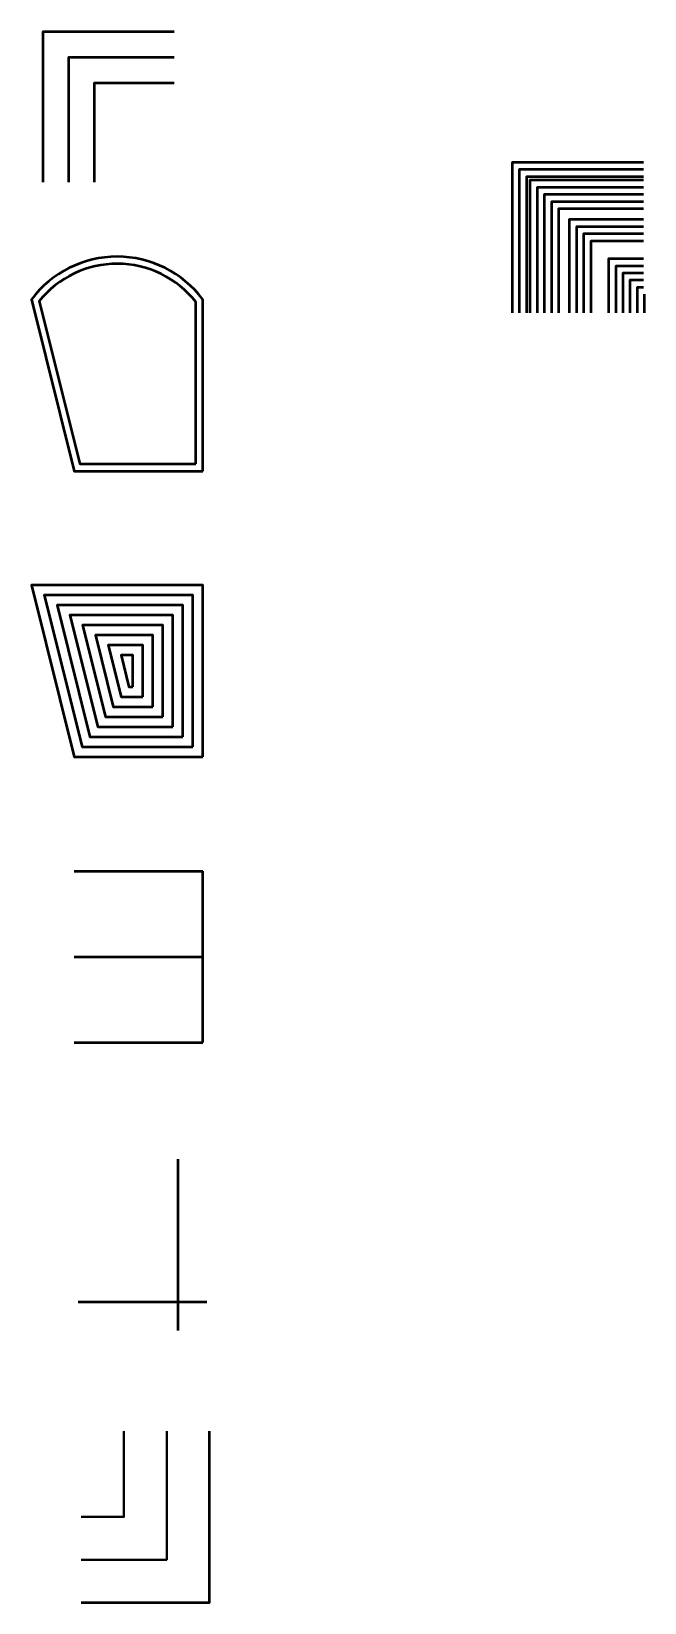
# Model space of a CAD drawing. Header units: centimetres. Extents: x 97323 to 265699, y 20741 to 39605.
# Drawn here: x 176134 to 180427, y 28610 to 39605 of the extents above; entities that cross this region are included whole.
import ezdxf

# ---------------------------------------------------------------- set-up
doc = ezdxf.new("R2010")
doc.units = ezdxf.units.CM
doc.header["$LTSCALE"] = 10
doc.layers.add('01-FORT-3', color=30, linetype='Continuous', lineweight=40)
doc.layers.add('01-FORT-4', color=70, linetype='Continuous', lineweight=50)

msp = doc.modelspace()

# ---------------------------------------------------------------- linework, layer by layer
at = {"layer": '01-FORT-3'}
for points in [[(176481.344, 28909.79), (177081.344, 28909.79), (177081.344, 29809.79)], [(176481.344, 29209.79), (176781.344, 29209.79), (176781.344, 29809.79)]]:
    msp.add_lwpolyline(points, dxfattribs=at)
at = {"layer": '01-FORT-4'}
for p, q in [((176434.067, 33728.982), (177334.067, 33728.982)), ((177334.067, 32528.982), (177334.067, 33728.982)), ((176434.067, 33128.982), (177334.067, 33128.982)), ((176434.067, 32528.982), (177334.067, 32528.982)), ((177162.054, 30514.08), (177162.054, 31714.08)), ((176462.054, 30714.08), (177362.054, 30714.08))]:
    msp.add_line(p, q, dxfattribs=at)
for points in [[(176215.652, 38550.375), (176215.652, 39605.321), (177132.817, 39605.321)], [(176395.652, 38550.375), (176395.652, 39425.321), (177132.817, 39425.321)], [(176575.652, 38550.375), (176575.652, 39245.321), (177132.817, 39245.321)], [(179502.086, 37635.852), (179502.086, 38690.798), (180419.25, 38690.798)], [(179552.086, 37635.852), (179552.086, 38640.798), (180419.25, 38640.798)], [(179602.086, 37635.852), (179602.086, 38590.798), (180419.25, 38590.798)], [(179627.086, 37635.852), (179627.086, 38565.798), (180419.25, 38565.798)], [(179677.086, 37635.852), (179677.086, 38515.798), (180419.25, 38515.798)], [(179727.086, 37635.852), (179727.086, 38465.798), (180419.25, 38465.798)], [(179777.086, 37635.852), (179777.086, 38415.798), (180419.25, 38415.798)], [(179827.086, 37635.852), (179827.086, 38365.798), (180419.25, 38365.798)], [(179902.086, 37635.852), (179902.086, 38290.798), (180419.25, 38290.798)], [(179952.086, 37635.852), (179952.086, 38240.798), (180419.25, 38240.798)], [(180002.086, 37635.852), (180002.086, 38190.798), (180419.25, 38190.798)], [(180052.086, 37635.852), (180052.086, 38140.798), (180419.25, 38140.798)], [(180177.086, 37635.852), (180177.086, 38015.798), (180419.25, 38015.798)], [(180227.086, 37635.852), (180227.086, 37965.798), (180419.25, 37965.798)], [(180277.086, 37635.852), (180277.086, 37915.798), (180419.25, 37915.798)], [(180327.086, 37635.852), (180327.086, 37865.798), (180419.25, 37865.798)], [(180377.086, 37635.852), (180377.086, 37815.798), (180419.25, 37815.798)], [(180427.086, 37635.852), (180427.086, 37766.416)], [(176481.344, 28609.79), (177381.344, 28609.79), (177381.344, 29809.79)]]:
    msp.add_lwpolyline(points, dxfattribs=at)
for points in [[(177334.067, 36528.982), (177334.067, 37728.982, 0.500492571), (176134.067, 37728.982), (176434.067, 36528.982)], [(177284.067, 36578.982), (177284.067, 37712.017, 0.48280959), (176188.464, 37717.552), (176473.106, 36578.982)]]:
    msp.add_lwpolyline(points, format="xyb", close=True, dxfattribs=at)
for points in [[(177334.067, 34528.982), (177334.067, 35728.982), (176134.067, 35728.982), (176434.067, 34528.982)], [(177264.067, 34598.982), (177264.067, 35658.982), (176223.722, 35658.982), (176488.722, 34598.982)], [(177194.067, 34668.982), (177194.067, 35588.982), (176313.376, 35588.982), (176543.376, 34668.982)], [(177124.067, 34738.982), (177124.067, 35518.982), (176403.03, 35518.982), (176598.03, 34738.982)], [(177054.067, 34808.982), (177054.067, 35448.982), (176492.685, 35448.982), (176652.685, 34808.982)], [(176984.067, 34878.982), (176984.067, 35378.982), (176582.339, 35378.982), (176707.339, 34878.982)], [(176914.067, 34948.982), (176914.067, 35308.982), (176671.993, 35308.982), (176761.993, 34948.982)], [(176844.067, 35018.982), (176844.067, 35238.982), (176761.648, 35238.982), (176816.648, 35018.982)]]:
    msp.add_lwpolyline(points, close=True, dxfattribs=at)

doc.saveas('drawing.dxf')
